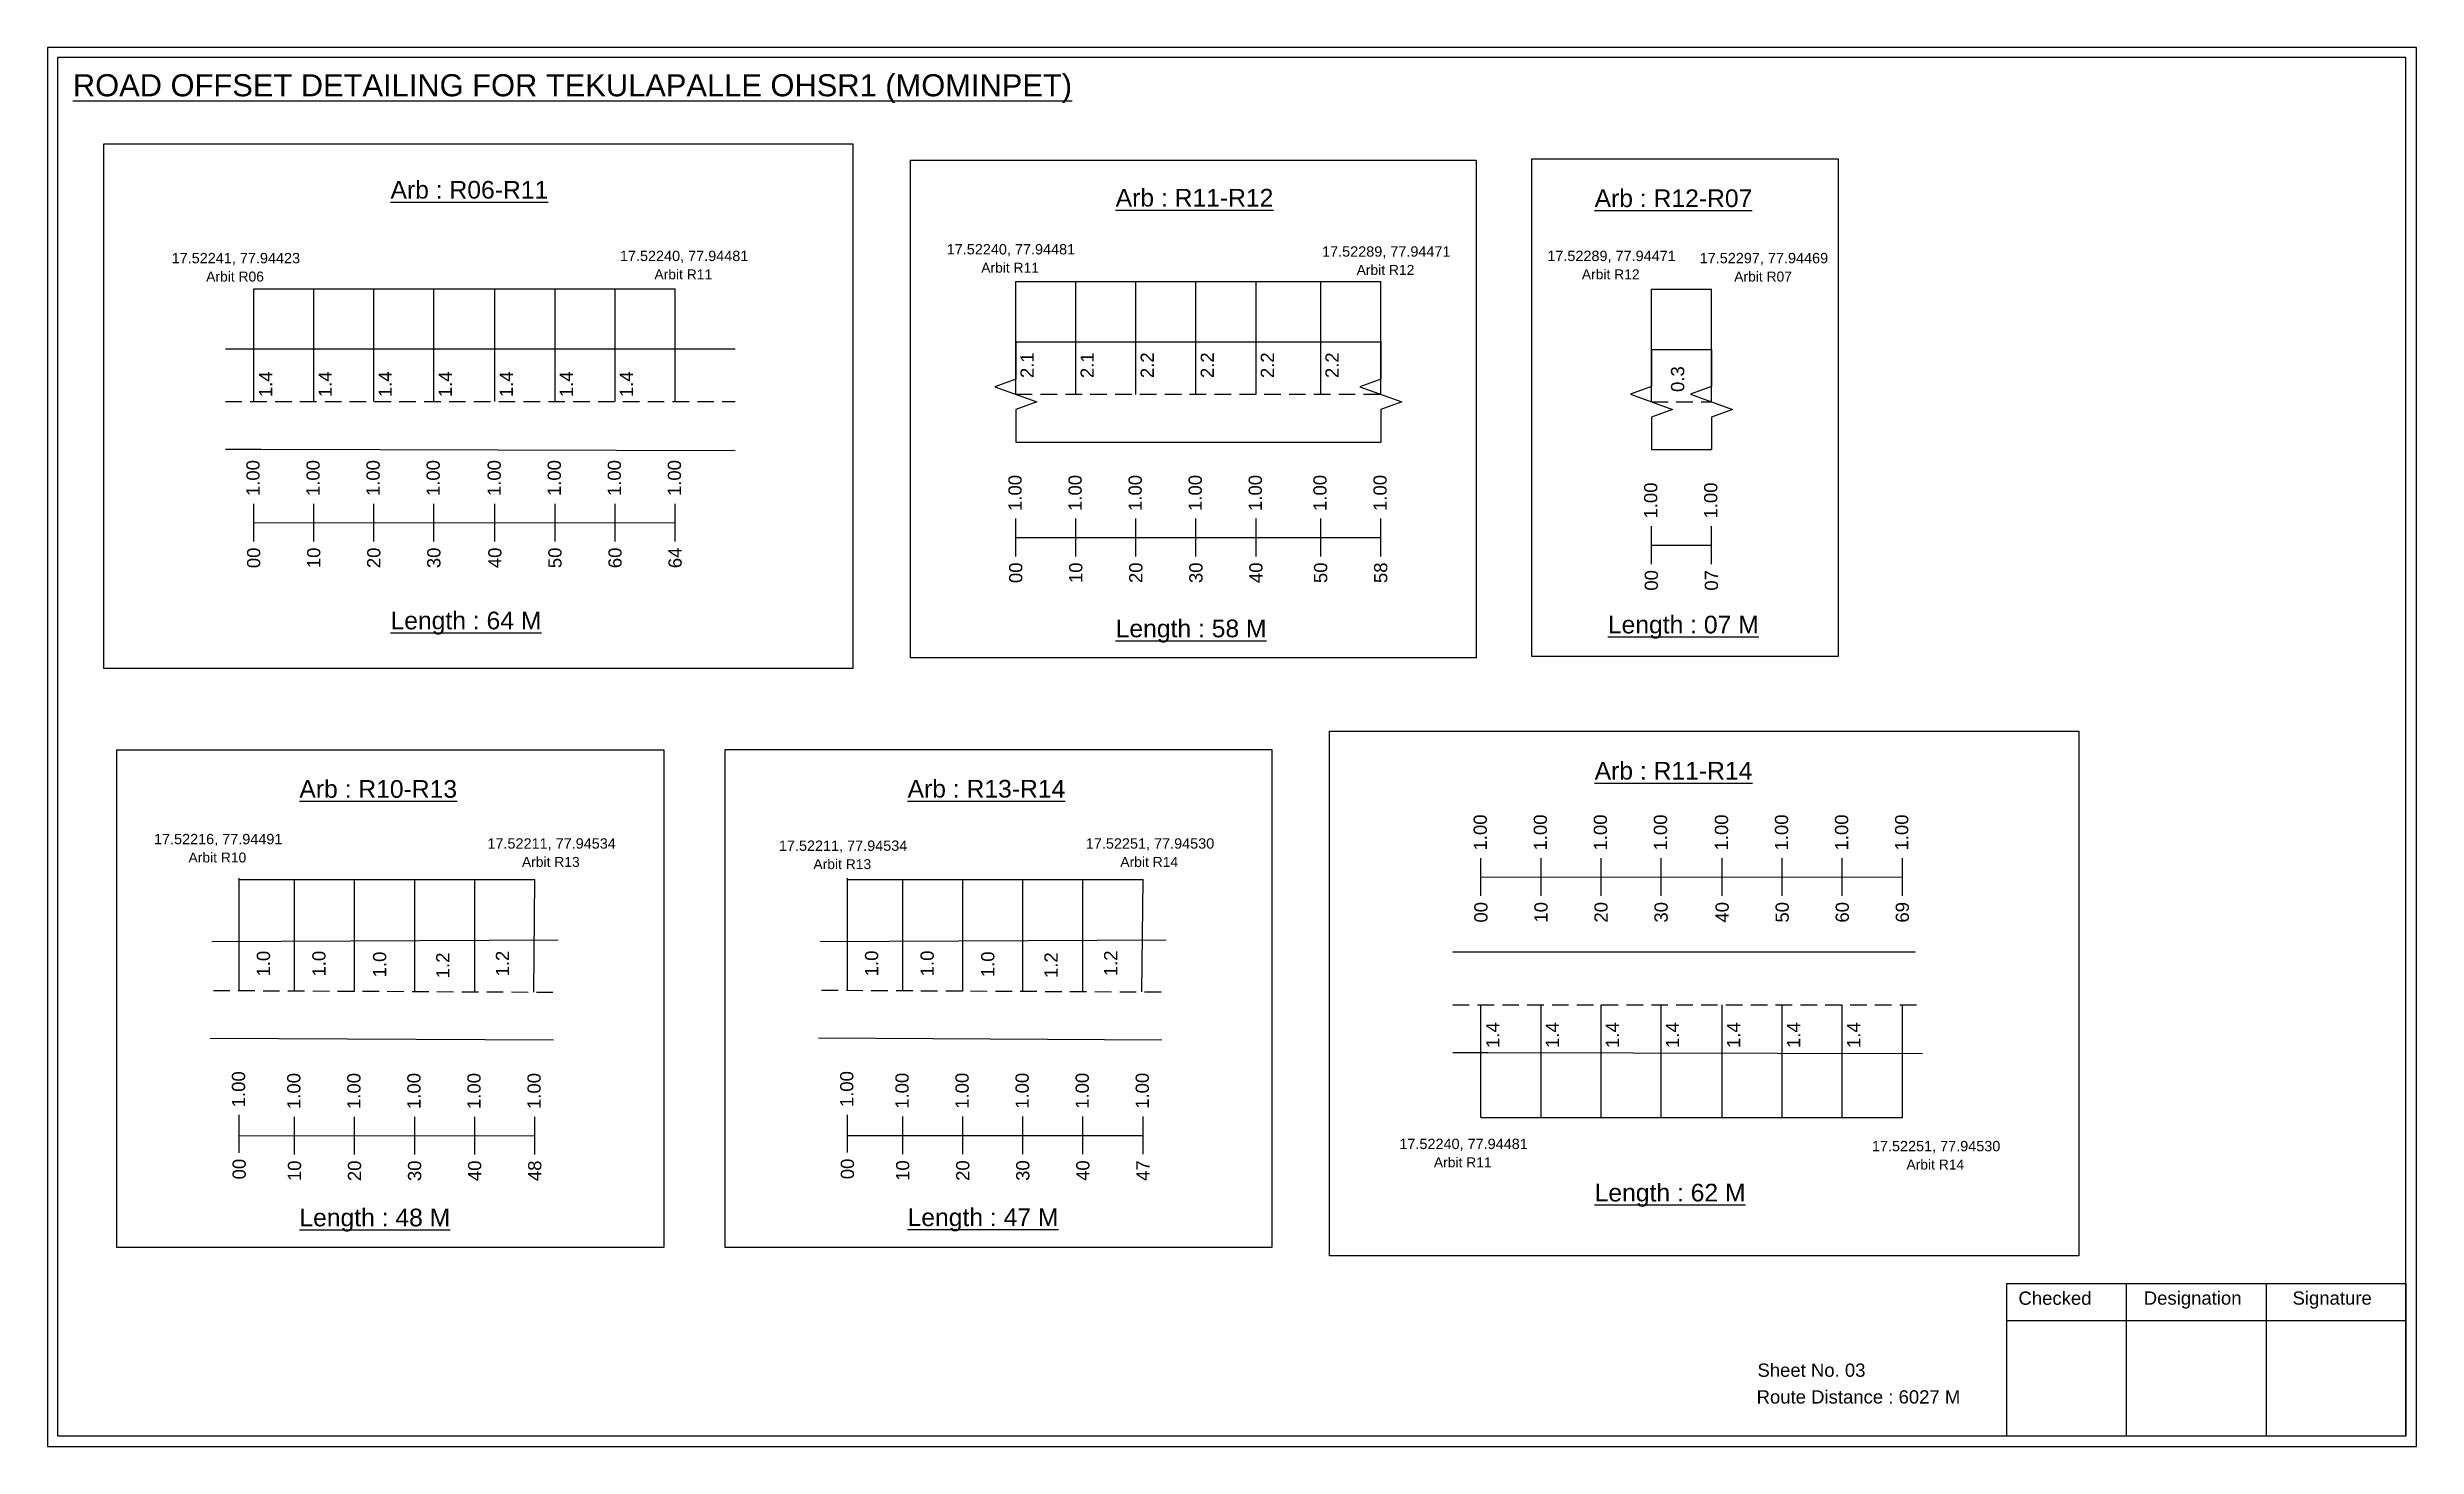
# Model space of a CAD drawing. Header units: inches. Extents: x 1972 to 9977, y 79 to 2755.
# Drawn here: x 7317 to 7854, y 2338 to 2655 of the extents above; entities that cross this region are included whole.
import ezdxf

# ---------------------------------------------------------------- set-up
doc = ezdxf.new("R2010")
doc.units = ezdxf.units.IN
doc.header["$MEASUREMENT"] = 0
doc.linetypes.add('DASHED2', pattern=[0.375, 0.25, -0.125])
doc.layers.add('PDF_Geometry', color=7, linetype='Continuous')
doc.layers.add('PDF_Text', color=5, linetype='Continuous')
doc.styles.add('PDF Arial', font='arial.ttf')
doc.styles.get("Standard").update_dxf_attribs({"font": 'arial.ttf'})

msp = doc.modelspace()

# ---------------------------------------------------------------- texts
at = {"color": 242, "true_color": 0xcd2027}
for s, height, p in [('%%UROAD OFFSET DETAILING FOR TEKULAPALLE OHSR1 (MOMINPET)', 5, (7323.11, 2643.46)), ('%%UArb : R06-R11', 4, (7395.03, 2620.31)), ('%%UArb : R11-R12', 4, (7559.23, 2618.51)), ('%%UArb : R12-R07', 4, (7667.68, 2618.39)), ('%%ULength : 64 M', 4, (7395.03, 2522.81)), ('%%ULength : 58 M', 4, (7559.23, 2521.01)), ('%%ULength : 07 M', 4, (7670.68, 2521.89)), ('%%UArb : R11-R14', 4, (7667.69, 2488.81)), ('%%UArb : R10-R13', 4, (7374.39, 2484.68)), ('%%UArb : R13-R14', 4, (7512.11, 2484.73)), ('%%ULength : 62 M', 4, (7667.69, 2393.31)), ('%%ULength : 48 M', 4, (7374.39, 2387.68)), ('%%ULength : 47 M', 4, (7512.11, 2387.73))]:
    msp.add_text(s, height=height, dxfattribs=at).set_placement(p)
at = {"color": 5}
for s, height, p in [('17.52241, 77.94423', 2.34, (7345.47, 2605.67)), ('17.52240, 77.94481', 2.34, (7446.97, 2606.17)), ('17.52240, 77.94481', 2.34, (7520.97, 2607.67)), ('17.52289, 77.94471', 2.34, (7605.97, 2607.17)), ('17.52289, 77.94471', 2.34, (7656.97, 2606.17)), ('17.52297, 77.94469', 2.34, (7691.47, 2605.67)), ('Arbit R06', 2.246, (7353.29, 2601.54)), ('Arbit R11', 2.246, (7454.79, 2602.04)), ('Arbit R11', 2.246, (7528.79, 2603.54)), ('Arbit R12', 2.246, (7613.79, 2603.04)), ('Arbit R12', 2.246, (7664.79, 2602.04)), ('Arbit R07', 2.246, (7699.29, 2601.54)), ('17.52216, 77.94491', 2.34, (7341.47, 2474.17)), ('17.52211, 77.94534', 2.34, (7416.97, 2473.17)), ('17.52211, 77.94534', 2.34, (7482.97, 2472.67)), ('17.52251, 77.94530', 2.34, (7552.47, 2473.17)), ('Arbit R10', 2.246, (7349.29, 2470.04)), ('Arbit R13', 2.246, (7424.79, 2469.04)), ('Arbit R13', 2.246, (7490.79, 2468.54)), ('Arbit R14', 2.246, (7560.29, 2469.04)), ('17.52240, 77.94481', 2.34, (7623.47, 2405.17)), ('Arbit R11', 2.246, (7631.29, 2401.04)), ('17.52251, 77.94530', 2.34, (7730.47, 2404.67)), ('Arbit R14', 2.246, (7738.29, 2400.54))]:
    msp.add_text(s, height=height, dxfattribs=at).set_placement(p)
for s, p in [('1.4', (7368.24, 2575.36)), ('1.4', (7381.73, 2575.36)), ('1.4', (7395.33, 2575.36)), ('1.4', (7408.93, 2575.36)), ('1.4', (7422.75, 2575.36)), ('1.4', (7436.35, 2575.36)), ('1.4', (7449.95, 2575.36)), ('2.1', (7540.68, 2579.68)), ('2.1', (7554.28, 2579.68)), ('2.2', (7567.88, 2579.68)), ('2.2', (7581.48, 2579.68)), ('2.2', (7595.08, 2579.68)), ('2.2', (7609.73, 2579.68)), ('0.3', (7687.97, 2576.54)), ('1.0', (7367.75, 2444.22)), ('1.0', (7380.32, 2444.22)), ('1.0', (7394.06, 2444.03)), ('1.2', (7408.37, 2443.83)), ('1.2', (7421.89, 2444.24)), ('1.0', (7505.46, 2444.27)), ('1.0', (7518.04, 2444.27)), ('1.0', (7531.77, 2444.07)), ('1.2', (7546.09, 2443.88)), ('1.2', (7559.6, 2444.29)), ('1.4', (7646.13, 2428.04)), ('1.4', (7659.62, 2428.04)), ('1.4', (7673.22, 2428.04)), ('1.4', (7686.82, 2428.04)), ('1.4', (7700.64, 2428.04)), ('1.4', (7714.24, 2428.04)), ('1.4', (7727.84, 2428.04))]:
    msp.add_text(s, height=3, rotation=90).set_placement(p)
at = {"color": 217, "true_color": 0x93278f}
for s, p in [('1.00', (7365.39, 2552.97)), ('1.00', (7378.99, 2552.97)), ('1.00', (7392.59, 2552.97)), ('1.00', (7406.19, 2552.97)), ('1.00', (7420.01, 2552.97)), ('1.00', (7433.61, 2552.97)), ('1.00', (7447.21, 2552.97)), ('1.00', (7460.81, 2552.97)), ('1.00', (7537.94, 2549.6)), ('1.00', (7551.54, 2549.6)), ('1.00', (7565.14, 2549.6)), ('1.00', (7578.74, 2549.6)), ('1.00', (7592.34, 2549.6)), ('1.00', (7606.99, 2549.6)), ('1.00', (7620.59, 2549.6)), ('1.00', (7681.87, 2547.89)), ('1.00', (7695.47, 2547.89)), ('00', (7365.54, 2536.65)), ('10', (7379.14, 2536.65)), ('20', (7392.74, 2536.65)), ('30', (7406.34, 2536.65)), ('40', (7420.16, 2536.65)), ('50', (7433.76, 2536.65)), ('60', (7447.36, 2536.65)), ('64', (7460.96, 2536.65)), ('00', (7538.09, 2533.28)), ('10', (7551.69, 2533.28)), ('20', (7565.29, 2533.28)), ('30', (7578.89, 2533.28)), ('40', (7592.49, 2533.28)), ('50', (7607.14, 2533.28)), ('58', (7620.74, 2533.28)), ('00', (7682.02, 2531.56)), ('07', (7695.62, 2531.56)), ('1.00', (7643.28, 2472.75)), ('1.00', (7656.88, 2472.75)), ('1.00', (7670.48, 2472.75)), ('1.00', (7684.08, 2472.75)), ('1.00', (7697.9, 2472.75)), ('1.00', (7711.5, 2472.75)), ('1.00', (7725.1, 2472.75)), ('1.00', (7738.7, 2472.75)), ('00', (7643.43, 2456.43)), ('10', (7657.03, 2456.43)), ('20', (7670.63, 2456.43)), ('30', (7684.23, 2456.43)), ('40', (7698.05, 2456.43)), ('50', (7711.65, 2456.43)), ('60', (7725.25, 2456.43)), ('69', (7738.85, 2456.43)), ('1.00', (7362.11, 2414.62)), ('1.00', (7374.63, 2414.23)), ('1.00', (7388.23, 2414.23)), ('1.00', (7401.83, 2414.23)), ('1.00', (7415.43, 2414.23)), ('1.00', (7429.03, 2414.23)), ('1.00', (7499.83, 2414.66)), ('1.00', (7512.35, 2414.28)), ('1.00', (7525.95, 2414.28)), ('1.00', (7539.55, 2414.28)), ('1.00', (7553.15, 2414.28)), ('1.00', (7566.75, 2414.28)), ('00', (7362.26, 2398.3)), ('10', (7374.78, 2397.91)), ('20', (7388.38, 2397.91)), ('30', (7401.98, 2397.91)), ('40', (7415.58, 2397.91)), ('48', (7429.18, 2397.91)), ('00', (7499.98, 2398.34)), ('10', (7512.5, 2397.96)), ('20', (7526.1, 2397.96)), ('30', (7539.7, 2397.96)), ('40', (7553.3, 2397.96)), ('47', (7566.9, 2397.96))]:
    msp.add_text(s, height=3, rotation=90, dxfattribs=at).set_placement(p)
for s, p in [('Sheet No. 03', (7704.55, 2353.62)), ('Route Distance : 6027 M', (7704.36, 2347.57))]:
    msp.add_text(s, height=3).set_placement(p)
at = {"layer": 'PDF_Text', "color": 7, "attachment_point": 7, "style": 'PDF Arial'}
for s, insert, char_height in [('Checked', (7763.65, 2369.87), 3.001), ('Designation', (7792.03, 2369.04), 3.0006), ('Signature', (7825.71, 2369.04), 3.001)]:
    msp.add_mtext(s, dxfattribs=dict(at, insert=insert, char_height=char_height))

# ---------------------------------------------------------------- linework, layer by layer
at = {"color": 5}
for p, q in [((7364.06, 2599.9), (7459.48, 2599.9)), ((7536.61, 2601.54), (7619.27, 2601.54)), ((7680.55, 2599.82), (7694.15, 2599.82)), ((7360.79, 2466.17), (7427.71, 2466.17)), ((7498.5, 2466.22), (7565.42, 2466.22)), ((7641.95, 2412.31), (7737.37, 2412.31))]:
    msp.add_line(p, q, dxfattribs=at)
for p, q in [((7364.06, 2574.36), (7364.06, 2599.9)), ((7377.66, 2574.36), (7377.66, 2599.9)), ((7391.26, 2574.36), (7391.26, 2599.9)), ((7404.86, 2574.36), (7404.86, 2599.9)), ((7418.68, 2574.36), (7418.68, 2599.9)), ((7432.28, 2574.36), (7432.28, 2599.9)), ((7445.88, 2574.36), (7445.88, 2599.9)), ((7459.48, 2574.36), (7459.48, 2599.9)), ((7536.61, 2576), (7536.61, 2601.54)), ((7550.21, 2576), (7550.21, 2601.54)), ((7563.81, 2576), (7563.81, 2601.54)), ((7577.41, 2576), (7577.41, 2601.54)), ((7591.01, 2576), (7591.01, 2601.54)), ((7605.67, 2576.01), (7605.67, 2601.54)), ((7619.27, 2576.01), (7619.27, 2601.54)), ((7680.55, 2574.29), (7680.55, 2599.82)), ((7694.15, 2574.29), (7694.15, 2599.82)), ((7473.08, 2586.25), (7357.65, 2586.25)), ((7536.61, 2587.89), (7619.27, 2587.89)), ((7680.55, 2586.17), (7694.15, 2586.17)), ((7536.61, 2565.2), (7619.27, 2565.2)), ((7357.65, 2563.56), (7365.71, 2563.56)), ((7365.71, 2563.56), (7473.08, 2563.27)), ((7680.55, 2563.49), (7694.15, 2563.49)), ((7360.79, 2440.93), (7360.79, 2466.47)), ((7373.31, 2440.88), (7373.31, 2466.17)), ((7386.91, 2440.83), (7386.91, 2466.17)), ((7400.51, 2440.89), (7400.51, 2466.17)), ((7414.11, 2440.63), (7414.11, 2466.17)), ((7427.48, 2440.67), (7427.71, 2466.17)), ((7498.5, 2440.98), (7498.5, 2466.52)), ((7511.02, 2440.93), (7511.02, 2466.22)), ((7524.62, 2440.88), (7524.62, 2466.22)), ((7538.22, 2440.94), (7538.22, 2466.22)), ((7551.82, 2440.68), (7551.82, 2466.22)), ((7565.19, 2440.72), (7565.42, 2466.22)), ((7354.58, 2452.13), (7432.96, 2452.5)), ((7492.29, 2452.18), (7570.67, 2452.55)), ((7740.29, 2449.73), (7635.54, 2449.73)), ((7641.95, 2412.31), (7641.95, 2437.85)), ((7655.55, 2412.31), (7655.55, 2437.85)), ((7669.15, 2412.31), (7669.15, 2437.85)), ((7682.75, 2412.31), (7682.75, 2437.85)), ((7696.57, 2412.31), (7696.57, 2437.85)), ((7710.17, 2412.31), (7710.17, 2437.85)), ((7723.77, 2412.31), (7723.77, 2437.85)), ((7737.37, 2412.31), (7737.37, 2437.85)), ((7354.21, 2430.29), (7431.94, 2429.86)), ((7491.93, 2430.34), (7569.65, 2429.91)), ((7635.54, 2427.05), (7643.6, 2427.05)), ((7643.6, 2427.05), (7741.91, 2426.77))]:
    msp.add_line(p, q)
at = {"linetype": 'DASHED2', "ltscale": 15}
for p, q in [((7536.61, 2576.01), (7619.27, 2576.01)), ((7357.65, 2574.36), (7473.08, 2574.36)), ((7680.55, 2574.29), (7694.15, 2574.29)), ((7354.93, 2441.08), (7433.21, 2440.67)), ((7492.64, 2441.13), (7570.92, 2440.72)), ((7635.54, 2437.85), (7740.94, 2437.85))]:
    msp.add_line(p, q, dxfattribs=at)
at = {"color": 217, "true_color": 0x93278f}
for p, q in [((7364.06, 2542.67), (7364.06, 2551.23)), ((7377.66, 2542.67), (7377.66, 2551.23)), ((7391.26, 2542.67), (7391.26, 2551.23)), ((7404.86, 2542.67), (7404.86, 2551.23)), ((7418.68, 2542.67), (7418.68, 2551.23)), ((7432.28, 2542.67), (7432.28, 2551.23)), ((7445.88, 2542.67), (7445.88, 2551.23)), ((7459.48, 2542.67), (7459.48, 2551.23)), ((7364.06, 2546.94), (7459.48, 2547)), ((7536.61, 2539.3), (7536.61, 2547.86)), ((7536.61, 2543.57), (7619.27, 2543.58)), ((7550.21, 2539.3), (7550.21, 2547.86)), ((7563.81, 2539.3), (7563.81, 2547.86)), ((7577.41, 2539.3), (7577.41, 2547.86)), ((7591.01, 2539.3), (7591.01, 2547.86)), ((7605.67, 2539.31), (7605.67, 2547.87)), ((7619.27, 2539.31), (7619.27, 2547.87)), ((7680.55, 2537.59), (7680.55, 2546.15)), ((7694.15, 2537.59), (7694.15, 2546.15)), ((7680.55, 2541.86), (7694.15, 2541.86)), ((7641.95, 2462.46), (7641.95, 2471.01)), ((7655.55, 2462.46), (7655.55, 2471.01)), ((7669.15, 2462.46), (7669.15, 2471.01)), ((7682.75, 2462.46), (7682.75, 2471.01)), ((7696.57, 2462.46), (7696.57, 2471.01)), ((7710.17, 2462.46), (7710.17, 2471.01)), ((7723.77, 2462.46), (7723.77, 2471.01)), ((7737.37, 2462.46), (7737.37, 2471.01)), ((7641.95, 2466.73), (7737.37, 2466.79)), ((7360.79, 2404.32), (7360.79, 2412.88)), ((7373.31, 2403.94), (7373.31, 2412.49)), ((7386.91, 2403.94), (7386.91, 2412.49)), ((7400.51, 2403.94), (7400.51, 2412.49)), ((7414.11, 2403.94), (7414.11, 2412.49)), ((7427.71, 2403.94), (7427.71, 2412.49)), ((7498.5, 2404.37), (7498.5, 2412.93)), ((7511.02, 2403.98), (7511.02, 2412.54)), ((7524.62, 2403.98), (7524.62, 2412.54)), ((7538.22, 2403.98), (7538.22, 2412.54)), ((7551.82, 2403.98), (7551.82, 2412.54)), ((7565.42, 2403.98), (7565.42, 2412.54)), ((7360.79, 2408.2), (7427.71, 2408.22)), ((7498.5, 2408.25), (7565.42, 2408.27))]:
    msp.add_line(p, q, dxfattribs=at)
for points in [[(7330.14, 2632.73), (7499.75, 2632.73), (7499.75, 2513.91), (7330.14, 2513.91)], [(7512.75, 2629.02), (7640.84, 2629.02), (7640.84, 2516.34), (7512.75, 2516.34)], [(7653.45, 2629.31), (7722.83, 2629.31), (7722.83, 2516.63), (7653.45, 2516.63)], [(7333.08, 2495.53), (7456.89, 2495.53), (7456.89, 2382.85), (7333.08, 2382.85)], [(7470.8, 2495.58), (7594.6, 2495.58), (7594.6, 2382.9), (7470.8, 2382.9)], [(7607.68, 2499.79), (7777.29, 2499.79), (7777.29, 2380.97), (7607.68, 2380.97)]]:
    msp.add_lwpolyline(points, close=True)
at = {"linetype": 'Continuous'}
for points in [[(7536.61, 2587.89), (7536.61, 2579.46), (7531.87, 2577.73), (7541.36, 2574.28), (7536.61, 2572.55), (7536.61, 2565.2)], [(7619.27, 2587.89), (7619.27, 2579.46), (7614.52, 2577.73), (7624.01, 2574.28), (7619.27, 2572.55), (7619.27, 2565.2)], [(7680.55, 2586.17), (7680.55, 2577.74), (7675.8, 2576.02), (7685.29, 2572.56), (7680.55, 2570.84), (7680.55, 2563.49)], [(7694.15, 2586.17), (7694.15, 2577.74), (7689.4, 2576.02), (7698.89, 2572.56), (7694.15, 2570.84), (7694.15, 2563.49)]]:
    msp.add_lwpolyline(points, dxfattribs=at)
at = {"layer": 'PDF_Geometry'}
for points in [[(7317.34, 2654.53), (7317.34, 2337.82), (7853.81, 2337.82), (7853.81, 2654.53)], [(7319.66, 2652.21), (7319.66, 2340.24), (7851.39, 2340.24), (7851.39, 2652.21)]]:
    msp.add_lwpolyline(points, close=True, dxfattribs=at)
at = {"layer": 'PDF_Geometry', "color": 242, "true_color": 0xcc1f26}
msp.add_lwpolyline([(7851.39, 2340.15), (7761.05, 2340.15), (7761.05, 2374.76), (7851.39, 2374.76)], close=True, dxfattribs=at)
for points in [[(7788.03, 2374.76), (7788.03, 2340.15)], [(7819.76, 2374.76), (7819.76, 2340.15)], [(7761.05, 2366.38), (7851.39, 2366.38)]]:
    msp.add_lwpolyline(points, dxfattribs=at)

msp.set_redraw_order([(e.dxf.handle, doc.entitydb.next_handle()) for e in msp.query("TEXT MTEXT ATTDEF DIMENSION ARC_DIMENSION")])  # texts and dimensions are drawn at this point

doc.saveas('drawing.dxf')
